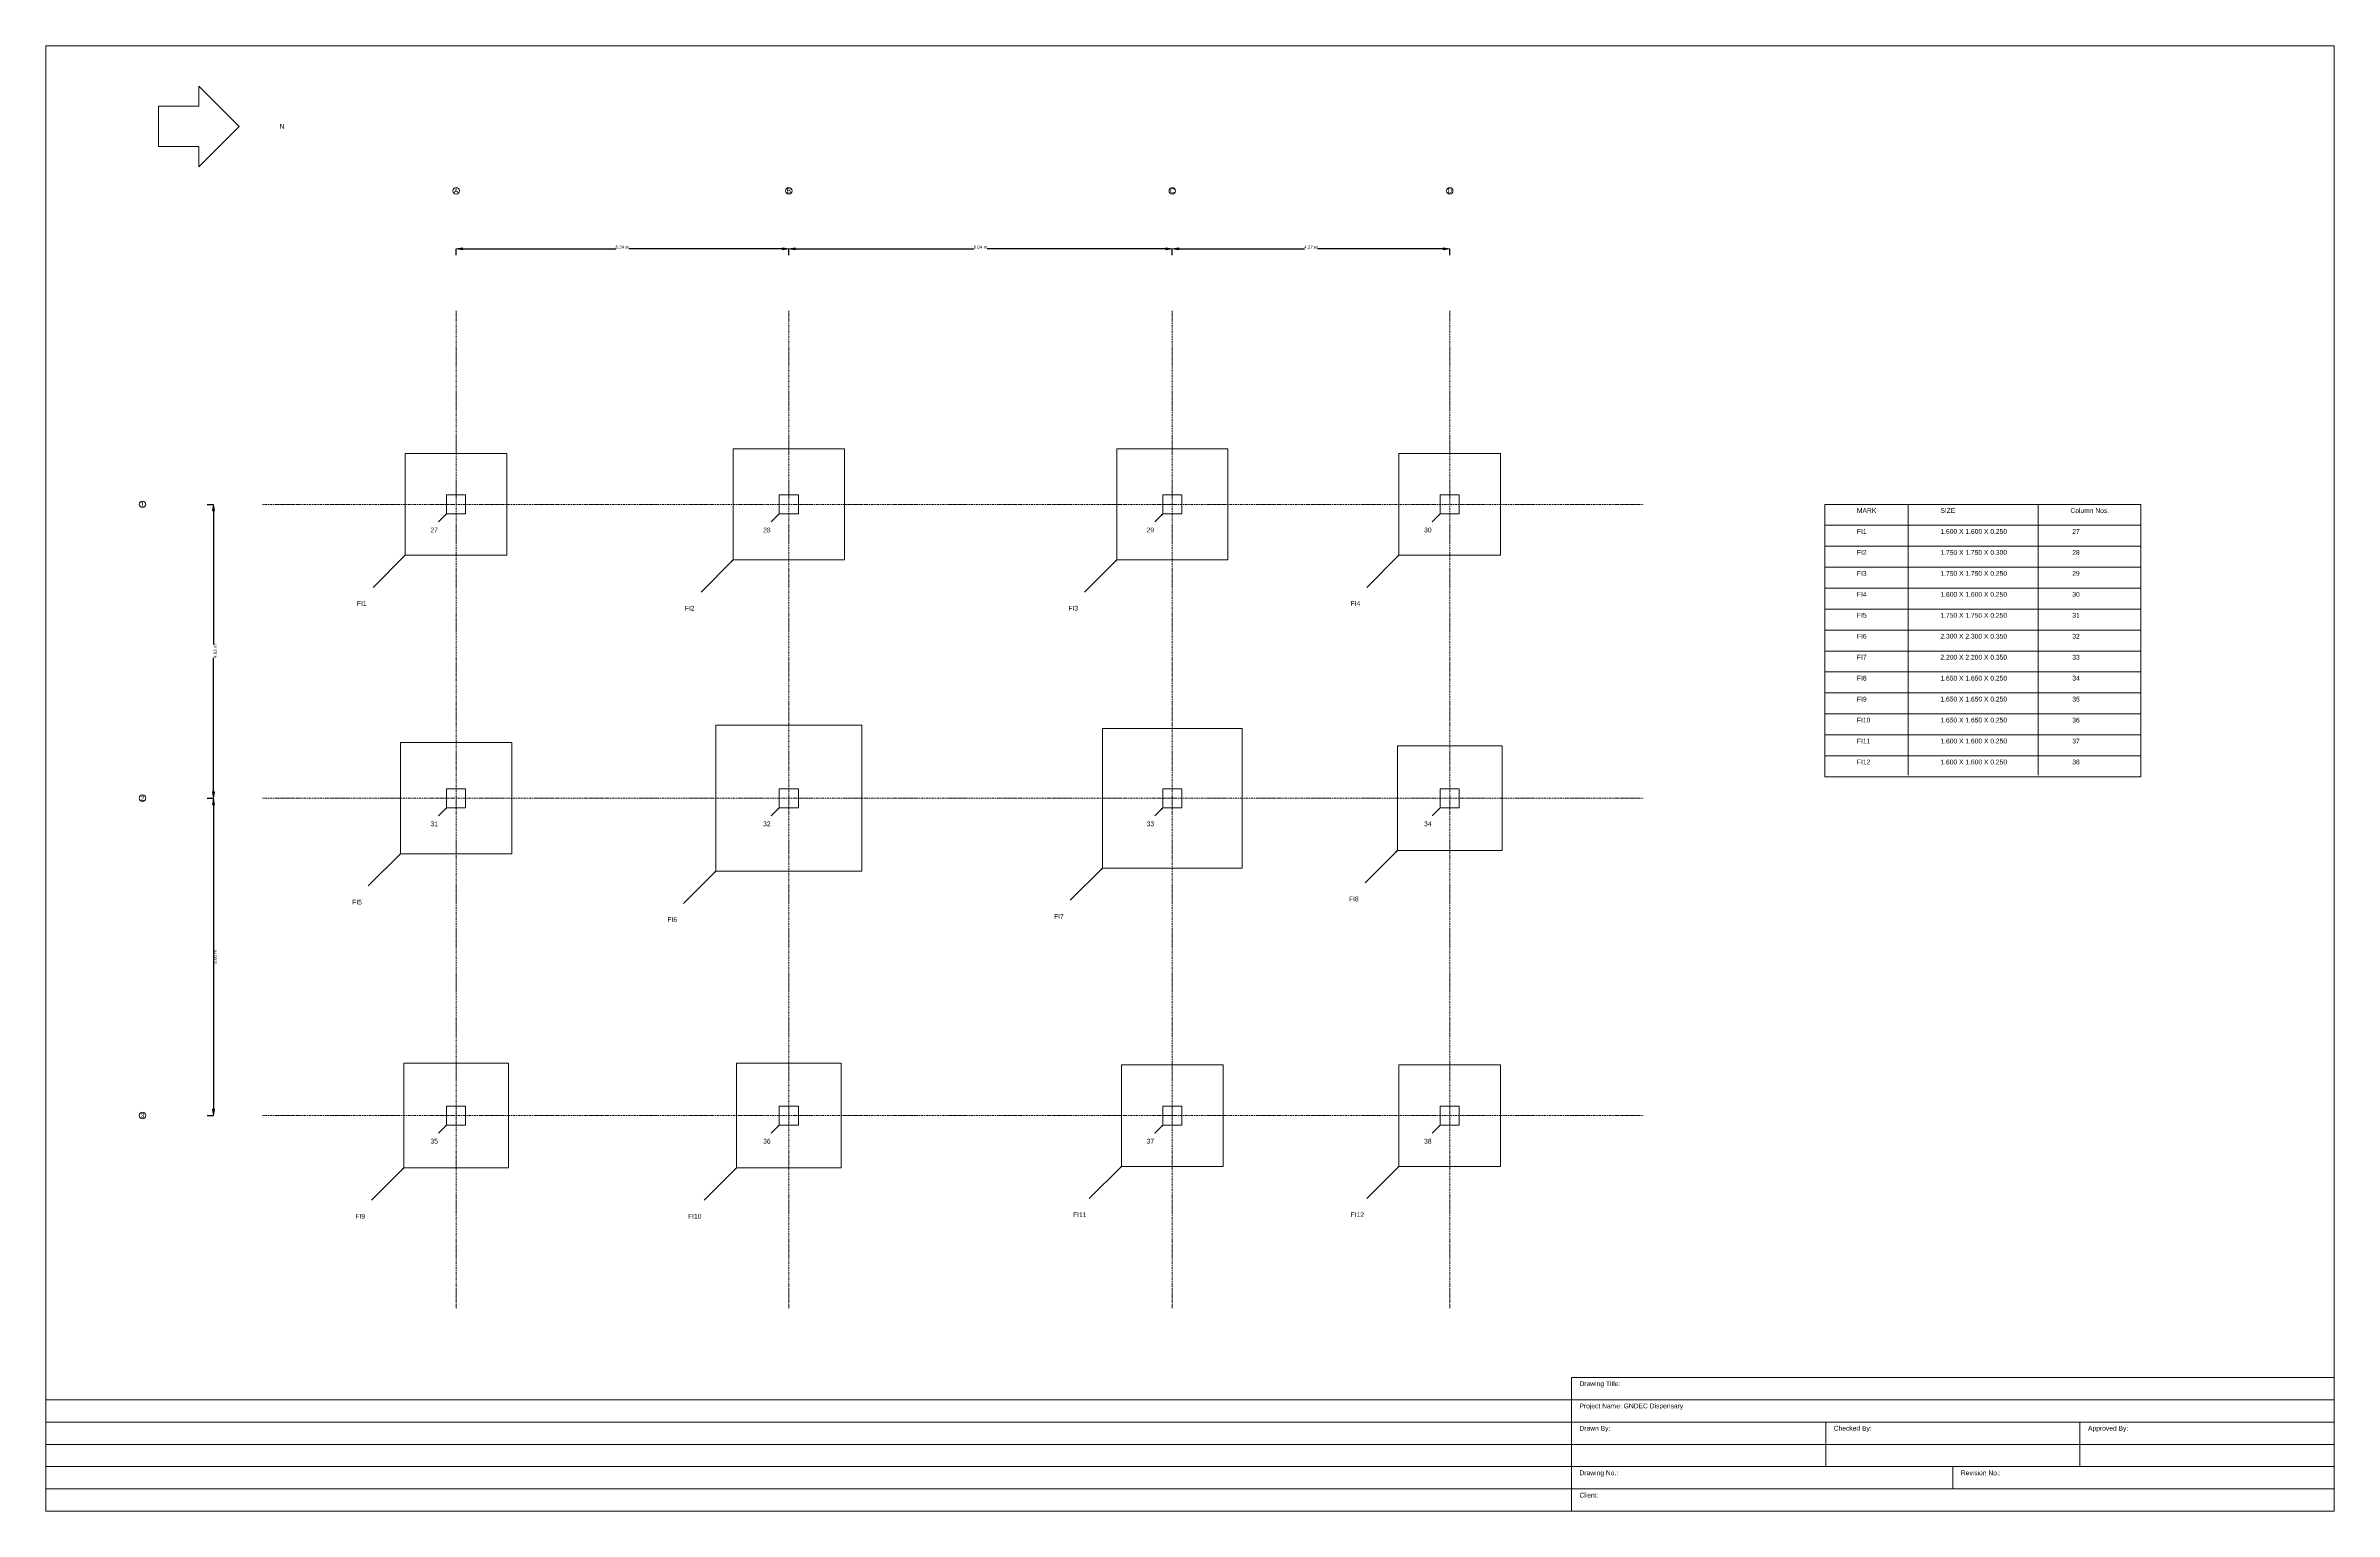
# Model space of a CAD drawing. Header units: inches. Extents: x -483 to 936, y -236 to 673.
import ezdxf
from ezdxf.enums import TextEntityAlignment as Align

# ---------------------------------------------------------------- set-up
doc = ezdxf.new("R2010")
doc.units = ezdxf.units.IN
doc.header["$MEASUREMENT"] = 0
doc.linetypes.add('DASHDOT', pattern=[1, 0.5, -0.25, 0, -0.25])
doc.layers.get('0').update_dxf_attribs({"lineweight": 0})
doc.styles.get("Standard").update_dxf_attribs({"font": 'arial.ttf'})
doc.dimstyles.new('BC_DimP1', dxfattribs={"dimtxt": 2, "dimasz": 4, "dimexe": 0, "dimexo": 0, "dimgap": 0, "dimtad": 1, "dimdec": 4, "dimzin": 0, "dimdsep": 46, "dimtxsty": 'Standard', "dimblk": 'VDDIM_DEFAULT', "dimcen": 0.09, "dimclre": 82, "dimclrt": 2, "dimadec": 0, "dimazin": 0, "dimtfac": 1, "dimtdec": 4, "dimtix": 1, "dimtmove": 0, "dimatfit": 3, "dimfxl": 0, "dimtolj": 1, "dimtzin": 0, "dimarcsym": 0})

# ---------------------------------------------------------------- blocks, each defined once
blk = doc.blocks.new('VDDIM_DEFAULT')
at = {"linetype": 'Continuous'}
blk.add_hatch(color=0, dxfattribs=at).paths.add_polyline_path([(0, 0), (-1, -0.1665), (-1, 0.1665)], flags=0)
at = {"color": 0, "linetype": 'Continuous'}
blk.add_lwpolyline([(0, 0), (-1, -0.1665), (-1, 0.1665), (0, 0)], dxfattribs=at)
blk = doc.blocks.new('*D4')
at = {"color": 82, "lineweight": -2}
for p, q in [((-229, 542.9), (-229, 546.9)), ((-22.7, 542.9), (-22.7, 546.9))]:
    blk.add_line(p, q, dxfattribs=at)
at = {"color": 0, "lineweight": -2}
for p, q in [((-225, 546.9), (-129.9, 546.9)), ((-26.7, 546.9), (-121.8, 546.9))]:
    blk.add_line(p, q, dxfattribs=at)
at = {"layer": 'Defpoints', "color": 0}
for p in [(-229, 542.9), (-22.7, 546.9), (-22.7, 542.9)]:
    blk.add_point(p, dxfattribs=at)
at = {"color": 0, "lineweight": -2, "xscale": 4, "yscale": 4, "zscale": 4, "rotation": 180}
blk.add_blockref('VDDIM_DEFAULT', (-229, 546.9), dxfattribs=at)
at = {"color": 0, "lineweight": -2, "xscale": 4, "yscale": 4, "zscale": 4}
blk.add_blockref('VDDIM_DEFAULT', (-22.7, 546.9), dxfattribs=at)
at = {"color": 2, "insert": (-125.9, 547.9), "char_height": 2, "attachment_point": 5}
blk.add_mtext('5.24 m', dxfattribs=at)
blk = doc.blocks.new('*D5')
at = {"color": 82, "lineweight": -2}
for p, q in [((-22.7, 542.9), (-22.7, 546.9)), ((215.1, 542.9), (215.1, 546.9))]:
    blk.add_line(p, q, dxfattribs=at)
at = {"color": 0, "lineweight": -2}
for p, q in [((-18.7, 546.9), (92.1, 546.9)), ((211.1, 546.9), (100.3, 546.9))]:
    blk.add_line(p, q, dxfattribs=at)
at = {"layer": 'Defpoints', "color": 0}
for p in [(-22.7, 542.9), (215.1, 546.9), (215.1, 542.9)]:
    blk.add_point(p, dxfattribs=at)
at = {"color": 0, "lineweight": -2, "xscale": 4, "yscale": 4, "zscale": 4, "rotation": 180}
blk.add_blockref('VDDIM_DEFAULT', (-22.7, 546.9), dxfattribs=at)
at = {"color": 0, "lineweight": -2, "xscale": 4, "yscale": 4, "zscale": 4}
blk.add_blockref('VDDIM_DEFAULT', (215.1, 546.9), dxfattribs=at)
at = {"color": 2, "insert": (96.2, 547.9), "char_height": 2, "attachment_point": 5}
blk.add_mtext('6.04 m', dxfattribs=at)
blk = doc.blocks.new('*D6')
at = {"color": 82, "lineweight": -2}
for p, q in [((215.1, 542.9), (215.1, 546.9)), ((387.1, 542.9), (387.1, 546.9))]:
    blk.add_line(p, q, dxfattribs=at)
at = {"color": 0, "lineweight": -2}
for p, q in [((219.1, 546.9), (297, 546.9)), ((383.1, 546.9), (305.2, 546.9))]:
    blk.add_line(p, q, dxfattribs=at)
at = {"layer": 'Defpoints', "color": 0}
for p in [(215.1, 542.9), (387.1, 546.9), (387.1, 542.9)]:
    blk.add_point(p, dxfattribs=at)
at = {"color": 0, "lineweight": -2, "xscale": 4, "yscale": 4, "zscale": 4, "rotation": 180}
blk.add_blockref('VDDIM_DEFAULT', (215.1, 546.9), dxfattribs=at)
at = {"color": 0, "lineweight": -2, "xscale": 4, "yscale": 4, "zscale": 4}
blk.add_blockref('VDDIM_DEFAULT', (387.1, 546.9), dxfattribs=at)
at = {"color": 2, "insert": (301.1, 547.9), "char_height": 2, "attachment_point": 5}
blk.add_mtext('4.37 m', dxfattribs=at)
blk = doc.blocks.new('*D7')
at = {"color": 82, "lineweight": -2}
for p, q in [((-383.4, 388.4), (-379.4, 388.4)), ((-383.4, 206.1), (-379.4, 206.1))]:
    blk.add_line(p, q, dxfattribs=at)
at = {"color": 0, "lineweight": -2}
for p, q in [((-379.4, 384.4), (-379.4, 301.4)), ((-379.4, 210.1), (-379.4, 293.2))]:
    blk.add_line(p, q, dxfattribs=at)
at = {"layer": 'Defpoints', "color": 0}
for p in [(-383.4, 388.4), (-383.4, 206.1), (-379.4, 206.1)]:
    blk.add_point(p, dxfattribs=at)
at = {"color": 0, "lineweight": -2, "xscale": 4, "yscale": 4, "zscale": 4}
for p, rotation in [((-379.4, 388.4), 90), ((-379.4, 206.1), 270)]:
    blk.add_blockref('VDDIM_DEFAULT', p, dxfattribs=dict(at, rotation=rotation))
at = {"color": 2, "insert": (-378.4, 297.3), "char_height": 2, "attachment_point": 5, "rotation": 90}
blk.add_mtext('4.63 m', dxfattribs=at)
blk = doc.blocks.new('*D8')
at = {"color": 82, "lineweight": -2}
for p, q in [((-383.4, 206.1), (-379.4, 206.1)), ((-383.4, 9.3), (-379.4, 9.3))]:
    blk.add_line(p, q, dxfattribs=at)
at = {"color": 0, "lineweight": -2}
blk.add_line((-379.4, 202.1), (-379.4, 13.3), dxfattribs=at)
at = {"layer": 'Defpoints', "color": 0}
for p in [(-383.4, 206.1), (-383.4, 9.3), (-379.4, 9.3)]:
    blk.add_point(p, dxfattribs=at)
at = {"color": 0, "lineweight": -2, "xscale": 4, "yscale": 4, "zscale": 4}
for p, rotation in [((-379.4, 206.1), 89.99999999999997), ((-379.4, 9.3), 269.9999999999999)]:
    blk.add_blockref('VDDIM_DEFAULT', p, dxfattribs=dict(at, rotation=rotation))
at = {"color": 2, "insert": (-378.4, 107.7), "char_height": 2, "attachment_point": 5, "rotation": 90}
blk.add_mtext('5.00 m', dxfattribs=at)

msp = doc.modelspace()

# ---------------------------------------------------------------- hatches: boundary and pattern name
at = {"lineweight": 0}
for points in [[(-234.90551, 382.52306), (-235.77154, 382.02306), (-235.40551, 381.65703)], [(-28.60629, 382.52306), (-29.47232, 382.02306), (-29.10629, 381.65703)], [(209.18899, 382.52306), (208.32296, 382.02306), (208.68899, 381.65703)], [(381.23624, 382.52306), (380.37021, 382.02306), (380.73624, 381.65703)], [(-260.49606, 356.93251), (-261.36209, 356.43251), (-260.99606, 356.06648)], [(355.64569, 356.93251), (354.77966, 356.43251), (355.14569, 356.06648)], [(-57.1496, 353.97975), (-58.01563, 353.47975), (-57.6496, 353.11373)], [(180.64568, 353.97975), (179.77966, 353.47975), (180.14568, 353.11373)], [(-234.90551, 200.23959), (-235.77154, 199.73959), (-235.40551, 199.37356)], [(-28.60629, 200.23959), (-29.47232, 199.73959), (-29.10629, 199.37356)], [(209.18899, 200.23959), (208.32296, 199.73959), (208.68899, 199.37356)], [(381.23624, 200.23959), (380.37021, 199.73959), (380.73624, 199.37356)], [(-263.44882, 171.69628), (-264.31484, 171.19628), (-263.94882, 170.83026)], [(354.66144, 173.66479), (353.79541, 173.16479), (354.16144, 172.79876)], [(-67.97637, 160.86951), (-68.8424, 160.36951), (-68.47637, 160.00349)], [(171.78742, 162.83801), (170.92139, 162.33801), (171.28742, 161.97199)], [(-234.90551, 3.38919), (-235.77154, 2.88919), (-235.40551, 2.52316)], [(-28.60629, 3.38919), (-29.47232, 2.88919), (-29.10629, 2.52316)], [(209.18899, 3.38919), (208.32296, 2.88919), (208.68899, 2.52316)], [(381.23624, 3.38919), (380.37021, 2.88919), (380.73624, 2.52316)], [(-261.48031, -23.18561), (-262.34634, -23.68561), (-261.98031, -24.05164)], [(-55.1811, -23.18561), (-56.04712, -23.68561), (-55.6811, -24.05164)], [(183.59844, -22.20136), (182.73241, -22.70136), (183.09844, -23.06739)], [(355.64569, -22.20136), (354.77966, -22.70136), (355.14569, -23.06739)]]:
    msp.add_hatch(color=210, dxfattribs=at).paths.add_polyline_path(points, flags=0)

# ---------------------------------------------------------------- linework, layer by layer
at = {"color": 252, "lineweight": 0}
for p, q in [((935.58553, 672.87971), (-483.44882, 672.87971)), ((-483.44882, 672.87971), (-483.44882, -236.146)), ((935.58553, -236.146), (935.58553, 672.87971)), ((462.57408, -153.18561), (935.58553, -153.18561)), ((462.57408, -153.18561), (462.57408, -236.146)), ((-483.44882, -167.01234), (462.57408, -167.01234)), ((462.57408, -167.01234), (935.58553, -167.01234)), ((-483.44882, -180.83908), (462.57408, -180.83908)), ((462.57408, -180.83908), (935.58553, -180.83908)), ((620.24456, -180.83908), (620.24456, -208.49254)), ((777.91505, -180.83908), (777.91505, -208.49254)), ((-483.44882, -194.66581), (462.57408, -194.66581)), ((462.57408, -194.66581), (935.58553, -194.66581)), ((-483.44882, -208.49254), (462.57408, -208.49254)), ((462.57408, -208.49254), (935.58553, -208.49254)), ((699.0798, -208.49254), (699.0798, -222.31927)), ((-483.44882, -222.31927), (462.57408, -222.31927)), ((462.57408, -222.31927), (935.58553, -222.31927)), ((-483.44882, -236.146), (935.58553, -236.146)), ((-10.43737, -236.146), (-10.43737, -236.146))]:
    msp.add_line(p, q, dxfattribs=at)
at = {"color": 50, "lineweight": 0}
for p, q in [((-388.44882, 635.37739), (-388.44882, 647.87739)), ((-388.44882, 647.87739), (-363.44882, 622.87739)), ((-413.44882, 635.37739), (-388.44882, 635.37739)), ((-413.44882, 610.37739), (-413.44882, 635.37739)), ((-388.44882, 610.37739), (-413.44882, 610.37739)), ((-363.44882, 622.87739), (-388.44882, 597.87739)), ((-388.44882, 597.87739), (-388.44882, 610.37739)), ((-260.49606, 419.92463), (-197.50394, 419.92463)), ((-260.49606, 356.93251), (-260.49606, 419.92463)), ((-197.50394, 419.92463), (-197.50394, 356.93251)), ((-57.1496, 422.87739), (11.74804, 422.87739)), ((-57.1496, 353.97975), (-57.1496, 422.87739)), ((11.74804, 422.87739), (11.74804, 353.97975)), ((180.64568, 422.87739), (249.54332, 422.87739)), ((180.64568, 353.97975), (180.64568, 422.87739)), ((249.54332, 422.87739), (249.54332, 353.97975)), ((355.64569, 419.92463), (418.63781, 419.92463)), ((355.64569, 356.93251), (355.64569, 419.92463)), ((418.63781, 419.92463), (418.63781, 356.93251)), ((-234.90551, 394.33408), (-223.09449, 394.33408)), ((-234.90551, 382.52306), (-234.90551, 394.33408)), ((-223.09449, 394.33408), (-223.09449, 382.52306)), ((-28.60629, 394.33408), (-16.79527, 394.33408)), ((-28.60629, 382.52306), (-28.60629, 394.33408)), ((-16.79527, 394.33408), (-16.79527, 382.52306)), ((209.18899, 394.33408), (221.00001, 394.33408)), ((209.18899, 382.52306), (209.18899, 394.33408)), ((221.00001, 394.33408), (221.00001, 382.52306)), ((381.23624, 394.33408), (393.04726, 394.33408)), ((381.23624, 382.52306), (381.23624, 394.33408)), ((393.04726, 394.33408), (393.04726, 382.52306)), ((619.62207, 388.42857), (619.62207, 219.42857)), ((619.62207, 388.42857), (815.58553, 388.42857)), ((671.40823, 388.42857), (671.40823, 220.42857)), ((752.00911, 388.42857), (752.00911, 220.42857)), ((815.58553, 388.42857), (815.58553, 219.42857)), ((-223.09449, 382.52306), (-234.90551, 382.52306)), ((-16.79527, 382.52306), (-28.60629, 382.52306)), ((221.00001, 382.52306), (209.18899, 382.52306)), ((393.04726, 382.52306), (381.23624, 382.52306)), ((619.62207, 375.42857), (815.58553, 375.42857)), ((-197.50394, 356.93251), (-260.49606, 356.93251)), ((418.63781, 356.93251), (355.64569, 356.93251)), ((619.62207, 362.42857), (815.58553, 362.42857)), ((11.74804, 353.97975), (-57.1496, 353.97975)), ((249.54332, 353.97975), (180.64568, 353.97975)), ((619.62207, 349.42857), (815.58553, 349.42857)), ((619.62207, 336.42857), (815.58553, 336.42857)), ((619.62207, 323.42857), (815.58553, 323.42857)), ((619.62207, 310.42857), (815.58553, 310.42857)), ((619.62207, 297.42857), (815.58553, 297.42857)), ((619.62207, 284.42857), (815.58553, 284.42857)), ((619.62207, 271.42857), (815.58553, 271.42857)), ((619.62207, 258.42857), (815.58553, 258.42857)), ((-67.97637, 251.42069), (22.57481, 251.42069)), ((-67.97637, 160.86951), (-67.97637, 251.42069)), ((22.57481, 251.42069), (22.57481, 160.86951)), ((171.78742, 249.45219), (258.40159, 249.45219)), ((171.78742, 162.83801), (171.78742, 249.45219)), ((258.40159, 249.45219), (258.40159, 162.83801)), ((619.62207, 245.42857), (815.58553, 245.42857)), ((-263.44882, 240.59392), (-194.55118, 240.59392)), ((-263.44882, 171.69628), (-263.44882, 240.59392)), ((-194.55118, 240.59392), (-194.55118, 171.69628)), ((354.66144, 238.62542), (419.62207, 238.62542)), ((354.66144, 173.66479), (354.66144, 238.62542)), ((419.62207, 238.62542), (419.62207, 173.66479)), ((619.62207, 232.42857), (815.58553, 232.42857)), ((619.62207, 219.42857), (815.58553, 219.42857)), ((-234.90551, 212.05061), (-223.09449, 212.05061)), ((-234.90551, 200.23959), (-234.90551, 212.05061)), ((-223.09449, 200.23959), (-234.90551, 200.23959)), ((-223.09449, 212.05061), (-223.09449, 200.23959)), ((-28.60629, 212.05061), (-16.79527, 212.05061)), ((-28.60629, 200.23959), (-28.60629, 212.05061)), ((-16.79527, 200.23959), (-28.60629, 200.23959)), ((-16.79527, 212.05061), (-16.79527, 200.23959)), ((209.18899, 212.05061), (221.00001, 212.05061)), ((209.18899, 200.23959), (209.18899, 212.05061)), ((221.00001, 200.23959), (209.18899, 200.23959)), ((221.00001, 212.05061), (221.00001, 200.23959)), ((381.23624, 212.05061), (393.04726, 212.05061)), ((381.23624, 200.23959), (381.23624, 212.05061)), ((393.04726, 200.23959), (381.23624, 200.23959)), ((393.04726, 212.05061), (393.04726, 200.23959)), ((-194.55118, 171.69628), (-263.44882, 171.69628)), ((419.62207, 173.66479), (354.66144, 173.66479)), ((22.57481, 160.86951), (-67.97637, 160.86951)), ((258.40159, 162.83801), (171.78742, 162.83801)), ((-261.48031, 41.77502), (-196.51969, 41.77502)), ((-261.48031, -23.18561), (-261.48031, 41.77502)), ((-196.51969, 41.77502), (-196.51969, -23.18561)), ((-55.1811, 41.77502), (9.77953, 41.77502)), ((-55.1811, -23.18561), (-55.1811, 41.77502)), ((9.77953, 41.77502), (9.77953, -23.18561)), ((183.59844, 40.79076), (246.59057, 40.79076)), ((183.59844, -22.20136), (183.59844, 40.79076)), ((246.59057, 40.79076), (246.59057, -22.20136)), ((355.64569, 40.79076), (418.63781, 40.79076)), ((355.64569, -22.20136), (355.64569, 40.79076)), ((418.63781, 40.79076), (418.63781, -22.20136)), ((-234.90551, 15.20021), (-223.09449, 15.20021)), ((-234.90551, 3.38919), (-234.90551, 15.20021)), ((-223.09449, 15.20021), (-223.09449, 3.38919)), ((-28.60629, 15.20021), (-16.79527, 15.20021)), ((-28.60629, 3.38919), (-28.60629, 15.20021)), ((-16.79527, 15.20021), (-16.79527, 3.38919)), ((209.18899, 15.20021), (221.00001, 15.20021)), ((209.18899, 3.38919), (209.18899, 15.20021)), ((221.00001, 15.20021), (221.00001, 3.38919)), ((381.23624, 15.20021), (393.04726, 15.20021)), ((381.23624, 3.38919), (381.23624, 15.20021)), ((393.04726, 15.20021), (393.04726, 3.38919)), ((-223.09449, 3.38919), (-234.90551, 3.38919)), ((-16.79527, 3.38919), (-28.60629, 3.38919)), ((221.00001, 3.38919), (209.18899, 3.38919)), ((393.04726, 3.38919), (381.23624, 3.38919)), ((-196.51969, -23.18561), (-261.48031, -23.18561)), ((9.77953, -23.18561), (-55.1811, -23.18561)), ((246.59057, -22.20136), (183.59844, -22.20136)), ((418.63781, -22.20136), (355.64569, -22.20136))]:
    msp.add_line(p, q, dxfattribs=at)
at = {"color": 216, "linetype": 'DASHDOT', "lineweight": 0}
for p, q in [((-229, 508.42857), (-229, -110.7053)), ((-22.70078, 508.42857), (-22.70078, -110.7053)), ((215.0945, 508.42857), (215.0945, -110.7053)), ((387.14175, 508.42857), (387.14175, -110.7053)), ((-349, 388.42857), (507.14175, 388.42857)), ((-349, 206.1451), (507.14175, 206.1451)), ((-349, 9.2947), (507.14175, 9.2947))]:
    msp.add_line(p, q, dxfattribs=at)
at = {"color": 210, "lineweight": 0}
for p, q in [((-234.90551, 382.52306), (-239.90551, 377.52306)), ((-28.60629, 382.52306), (-33.60629, 377.52306)), ((209.18899, 382.52306), (204.18899, 377.52306)), ((381.23624, 382.52306), (376.23624, 377.52306)), ((-260.49606, 356.93251), (-280.49606, 336.93251)), ((355.64569, 356.93251), (335.64569, 336.93251)), ((-57.1496, 353.97975), (-77.1496, 333.97975)), ((180.64568, 353.97975), (160.64568, 333.97975)), ((-234.90551, 200.23959), (-239.90551, 195.23959)), ((-28.60629, 200.23959), (-33.60629, 195.23959)), ((209.18899, 200.23959), (204.18899, 195.23959)), ((381.23624, 200.23959), (376.23624, 195.23959)), ((-263.44882, 171.69628), (-283.44882, 151.69628)), ((354.66144, 173.66479), (334.66144, 153.66479)), ((-67.97637, 160.86951), (-87.97637, 140.86951)), ((171.78742, 162.83801), (151.78742, 142.83801)), ((-234.90551, 3.38919), (-239.90551, -1.61081)), ((-28.60629, 3.38919), (-33.60629, -1.61081)), ((209.18899, 3.38919), (204.18899, -1.61081)), ((381.23624, 3.38919), (376.23624, -1.61081)), ((-261.48031, -23.18561), (-281.48031, -43.18561)), ((-55.1811, -23.18561), (-75.1811, -43.18561)), ((183.59844, -22.20136), (163.59844, -42.20136)), ((355.64569, -22.20136), (335.64569, -42.20136))]:
    msp.add_line(p, q, dxfattribs=at)
for points in [[(-234.90551, 382.52306), (-235.77154, 382.02306), (-235.40551, 381.65703), (-234.90551, 382.52306)], [(-28.60629, 382.52306), (-29.47232, 382.02306), (-29.10629, 381.65703), (-28.60629, 382.52306)], [(209.18899, 382.52306), (208.32296, 382.02306), (208.68899, 381.65703), (209.18899, 382.52306)], [(381.23624, 382.52306), (380.37021, 382.02306), (380.73624, 381.65703), (381.23624, 382.52306)], [(-260.49606, 356.93251), (-261.36209, 356.43251), (-260.99606, 356.06648), (-260.49606, 356.93251)], [(355.64569, 356.93251), (354.77966, 356.43251), (355.14569, 356.06648), (355.64569, 356.93251)], [(-57.1496, 353.97975), (-58.01563, 353.47975), (-57.6496, 353.11373), (-57.1496, 353.97975)], [(180.64568, 353.97975), (179.77966, 353.47975), (180.14568, 353.11373), (180.64568, 353.97975)], [(-234.90551, 200.23959), (-235.77154, 199.73959), (-235.40551, 199.37356), (-234.90551, 200.23959)], [(-28.60629, 200.23959), (-29.47232, 199.73959), (-29.10629, 199.37356), (-28.60629, 200.23959)], [(209.18899, 200.23959), (208.32296, 199.73959), (208.68899, 199.37356), (209.18899, 200.23959)], [(381.23624, 200.23959), (380.37021, 199.73959), (380.73624, 199.37356), (381.23624, 200.23959)], [(-263.44882, 171.69628), (-264.31484, 171.19628), (-263.94882, 170.83026), (-263.44882, 171.69628)], [(354.66144, 173.66479), (353.79541, 173.16479), (354.16144, 172.79876), (354.66144, 173.66479)], [(-67.97637, 160.86951), (-68.8424, 160.36951), (-68.47637, 160.00349), (-67.97637, 160.86951)], [(171.78742, 162.83801), (170.92139, 162.33801), (171.28742, 161.97199), (171.78742, 162.83801)], [(-234.90551, 3.38919), (-235.77154, 2.88919), (-235.40551, 2.52316), (-234.90551, 3.38919)], [(-28.60629, 3.38919), (-29.47232, 2.88919), (-29.10629, 2.52316), (-28.60629, 3.38919)], [(209.18899, 3.38919), (208.32296, 2.88919), (208.68899, 2.52316), (209.18899, 3.38919)], [(381.23624, 3.38919), (380.37021, 2.88919), (380.73624, 2.52316), (381.23624, 3.38919)], [(-261.48031, -23.18561), (-262.34634, -23.68561), (-261.98031, -24.05164), (-261.48031, -23.18561)], [(-55.1811, -23.18561), (-56.04712, -23.68561), (-55.6811, -24.05164), (-55.1811, -23.18561)], [(183.59844, -22.20136), (182.73241, -22.70136), (183.09844, -23.06739), (183.59844, -22.20136)], [(355.64569, -22.20136), (354.77966, -22.70136), (355.14569, -23.06739), (355.64569, -22.20136)]]:
    msp.add_lwpolyline(points, dxfattribs=at)
at = {"color": 50, "lineweight": 0}
for centre in [(-229, 582.87739), (-22.70078, 582.87739), (215.0945, 582.87739), (387.14175, 582.87739), (-423.44882, 388.42857), (-423.44882, 206.1451), (-423.44882, 9.2947)]:
    msp.add_circle(centre, 2, dxfattribs=at)

# ---------------------------------------------------------------- texts
at = {"color": 50}
msp.add_text('N', height=2.97, dxfattribs=at).set_placement((-338.44882, 622.87739), align=Align.MIDDLE_LEFT)
for s, p in [('A', (-229, 582.87739)), ('B', (-22.70078, 582.87739)), ('C', (215.0945, 582.87739)), ('D', (387.14175, 582.87739)), ('1', (-423.44882, 388.42857)), ('2', (-423.44882, 206.1451)), ('3', (-423.44882, 9.2947))]:
    msp.add_text(s, height=2.97, dxfattribs=at).set_placement(p, align=Align.MIDDLE_CENTER)
at = {"color": 130}
for s, p in [('MARK', (639.62207, 384.60184)), ('SIZE', (691.40823, 384.60184)), ('Column Nos.', (772.00911, 384.60184)), ('27', (-244.90551, 372.52306)), ('28', (-38.60629, 372.52306)), ('29', (199.18899, 372.52306)), ('30', (371.23624, 372.52306)), ('FI1', (639.62207, 371.60184)), ('1.600 X 1.600 X 0.250', (691.40823, 371.60184)), (' 27', (772.00911, 371.60184)), ('FI2', (639.62207, 358.60184)), ('1.750 X 1.750 X 0.300', (691.40823, 358.60184)), (' 28', (772.00911, 358.60184)), ('FI3', (639.62207, 345.60184)), ('1.750 X 1.750 X 0.250', (691.40823, 345.60184)), (' 29', (772.00911, 345.60184)), ('FI1', (-290.49606, 326.93251)), ('FI4', (325.64569, 326.93251)), ('FI4', (639.62207, 332.60184)), ('1.600 X 1.600 X 0.250', (691.40823, 332.60184)), (' 30', (772.00911, 332.60184)), ('FI2', (-87.1496, 323.97975)), ('FI3', (150.64568, 323.97975)), ('FI5', (639.62207, 319.60184)), ('1.750 X 1.750 X 0.250', (691.40823, 319.60184)), (' 31', (772.00911, 319.60184)), ('FI6', (639.62207, 306.60184)), ('2.300 X 2.300 X 0.350', (691.40823, 306.60184)), (' 32', (772.00911, 306.60184)), ('FI7', (639.62207, 293.60184)), ('2.200 X 2.200 X 0.350', (691.40823, 293.60184)), (' 33', (772.00911, 293.60184)), ('FI8', (639.62207, 280.60184)), ('1.650 X 1.650 X 0.250', (691.40823, 280.60184)), (' 34', (772.00911, 280.60184)), ('FI9', (639.62207, 267.60184)), ('FI10', (639.62207, 254.60184)), ('1.650 X 1.650 X 0.250', (691.40823, 267.60184)), ('1.650 X 1.650 X 0.250', (691.40823, 254.60184)), (' 35', (772.00911, 267.60184)), (' 36', (772.00911, 254.60184)), ('FI11', (639.62207, 241.60184)), ('1.600 X 1.600 X 0.250', (691.40823, 241.60184)), (' 37', (772.00911, 241.60184)), ('FI12', (639.62207, 228.60184)), ('1.600 X 1.600 X 0.250', (691.40823, 228.60184)), (' 38', (772.00911, 228.60184)), ('31', (-244.90551, 190.23959)), ('32', (-38.60629, 190.23959)), ('33', (199.18899, 190.23959)), ('34', (371.23624, 190.23959)), ('FI5', (-293.44882, 141.69628)), ('FI8', (324.66144, 143.66479)), ('FI6', (-97.97637, 130.86951)), ('FI7', (141.78742, 132.83801)), ('35', (-244.90551, -6.61081)), ('36', (-38.60629, -6.61081)), ('37', (199.18899, -6.61081)), ('38', (371.23624, -6.61081)), ('FI9', (-291.48031, -53.18561)), ('FI10', (-85.1811, -53.18561)), ('FI11', (153.59844, -52.20136)), ('FI12', (325.64569, -52.20136)), ('Drawing Title:', (467.57408, -157.01234)), ('Project Name: GNDEC Dispensary', (467.57408, -170.83908)), ('Drawn By:', (467.57408, -184.66581)), ('Checked By:', (625.24456, -184.66581)), ('Approved By:', (782.91505, -184.66581)), ('Drawing No.:', (467.57408, -212.31927)), ('Revision No.:', (704.0798, -212.31927)), ('Client: ', (467.57408, -226.146))]:
    msp.add_text(s, height=2.97, dxfattribs=at).set_placement(p, align=Align.MIDDLE_LEFT)

# ---------------------------------------------------------------- dimensions: what is measured, and where the dimension line sits
at = {"color": 1}
for p1, p2, text, picture, middle in [((-229, 542.87739), (-22.70078, 542.87739), '5.24 m', '*D4', (-125.85039, 547.89839)), ((-22.70078, 542.87739), (215.0945, 542.87739), '6.04 m', '*D5', (96.19686, 547.89839)), ((215.0945, 542.87739), (387.14175, 542.87739), '4.37 m', '*D6', (301.11813, 547.89839)), ((-383.44882, 388.42857), (-383.44882, 206.1451), '4.63 m', '*D7', (-378.42782, 297.28684)), ((-383.44882, 206.1451), (-383.44882, 9.2947), '5.00 m', '*D8', (-378.42782, 107.7199))]:
    dim = msp.add_aligned_dim(p1=p1, p2=p2, distance=4, text=text, dimstyle='BC_DimP1', dxfattribs=at)
    dim.commit()
    dim.dimension.update_dxf_attribs({"geometry": picture, "text_midpoint": middle})

doc.saveas('drawing.dxf')
